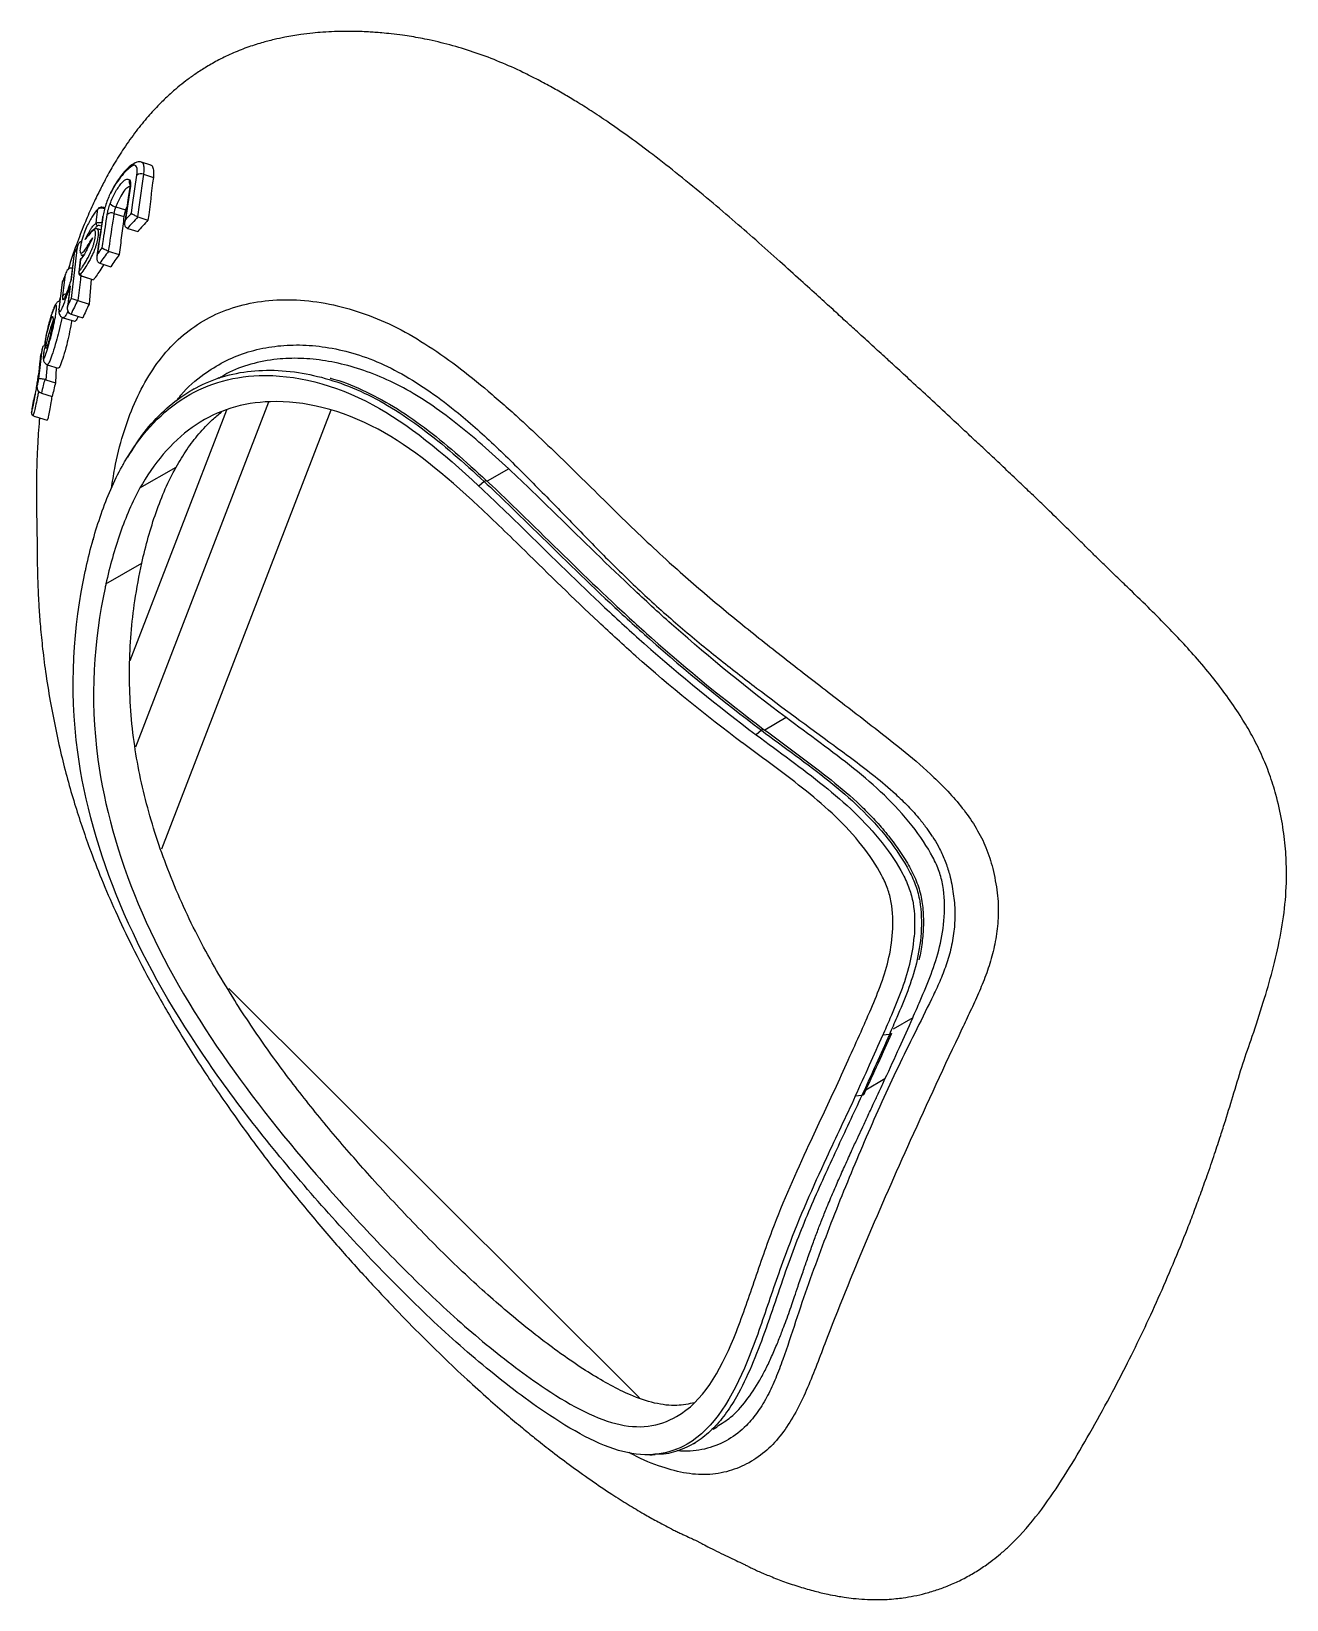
# Paper-space layout '_Isométrica' of a CAD drawing. Header units: millimetres. Extents: x -38 to 51, y -53 to 58.
import ezdxf

# ---------------------------------------------------------------- set-up
doc = ezdxf.new("R2010")
doc.units = ezdxf.units.MM

psp = doc.layouts.new('_Isométrica')

# ---------------------------------------------------------------- linework, layer by layer
at = {"color": 7, "linetype": 'Continuous', "lineweight": 25}
for p, q in [((-29.19, 48.44), (-29.85, 48.65)), ((-29.7, 47.78), (-29, 47.56)), ((-31.8, 45), (-31.09, 44.78)), ((-31.67, 45.47), (-30.97, 45.25)), ((-30.86, 45.52), (-30.97, 45.25)), ((-30.1, 44.75), (-29.38, 44.53)), ((-32.74, 43.83), (-32.99, 43.91)), ((-30.84, 43.94), (-30.81, 43.93)), ((-30.81, 43.93), (-30.11, 43.71)), ((-33.84, 43.15), (-33.7, 43.34)), ((-32.2, 42.32), (-31.42, 42.08)), ((-34.63, 42.16), (-34.85, 40.28)), ((-34.19, 41.7), (-34.3, 40.82)), ((-34.05, 42), (-33.98, 41.98)), ((-32.81, 41.47), (-32.02, 41.22)), ((-35.47, 40.12), (-35.71, 38.16)), ((-34.05, 40.54), (-33.26, 40.29)), ((-34.05, 40.54), (-34.05, 40.54)), ((-34.04, 40.54), (-33.24, 40.29)), ((-33.41, 40.33), (-33.56, 38.55)), ((-35.59, 39.09), (-35.68, 38.77)), ((-34.92, 39.73), (-35.09, 38.35)), ((-34.36, 38.81), (-33.56, 38.55)), ((-35.4, 37.59), (-34.61, 37.34)), ((-34.84, 37.85), (-34.01, 37.59)), ((-36.66, 36.12), (-36.7, 35.82)), ((-36.66, 36.14), (-36.69, 35.85)), ((-36.69, 35.82), (-36.69, 35.85)), ((-36.54, 34.26), (-35.75, 34.01)), ((-35.9, 34.06), (-35.95, 32.97)), ((-37.18, 33.33), (-37.24, 32.78)), ((-36.64, 33.19), (-35.95, 32.97)), ((-26.11, 32.54), (-26.25, 32.46)), ((-24.36, 33.32), (-24.42, 33.28)), ((-36.95, 32.24), (-36.18, 32)), ((-20.83, 31.6), (-30.27, 7.1)), ((-37.4, 30.59), (-36.54, 30.31)), ((-37.39, 30.59), (-36.53, 30.32)), ((-36.53, 30.32), (-36.54, 30.32)), ((-23.81, 31.03), (-30.66, 13.24)), ((-16.4, 31.03), (-28.41, -0.15)), ((-30.62, 28.04), (-30.83, 27.7)), ((-31.22, 27.04), (-31.22, 27.04)), ((-29.95, 25.51), (-27.38, 26.99)), ((-5.5, 25.96), (-5.89, 25.64)), ((-5.89, 25.64), (-5.89, 25.64)), ((-5.36, 26.04), (-5.5, 25.96)), ((-33.28, 21.84), (-33.27, 21.83)), ((-32.37, 18.69), (-29.82, 20.16)), ((-33.77, 19.86), (-33.77, 19.85)), ((14.17, 8.31), (13.8, 7.98)), ((13.8, 7.98), (13.8, 7.98)), ((14.31, 8.39), (14.17, 8.31)), ((26.33, 0.75), (25.94, 1.32)), ((-23.64, -10.03), (5.51, -39.1)), ((23.26, -13.3), (22.8, -13.35)), ((23.4, -13.22), (23.26, -13.3)), ((21.3, -17.64), (20.84, -17.69)), ((21.44, -17.56), (21.3, -17.64)), ((21.44, -17.56), (21.41, -17.61)), ((10.74, -41.32), (11.04, -41.15)), ((9.36, -42.36), (9.5, -42.28))]:
    psp.add_line(p, q, dxfattribs=at)
at = {"color": 8, "linetype": 'Continuous', "lineweight": 25}
for p, q in [((-32.46, 45.34), (-32.46, 45.34)), ((-34.18, 41.74), (-34.19, 41.7)), ((-33.95, 42.03), (-34.04, 42.03)), ((-34.3, 40.82), (-34.29, 40.86)), ((-36.53, 34.27), (-36.64, 33.19)), ((-3.77, 26.86), (-5.3, 25.98)), ((15.93, 9.2), (14.41, 8.32)), ((24.92, -12.12), (23.53, -12.92)), ((22.95, -16.46), (21.58, -17.25))]:
    psp.add_line(p, q, dxfattribs=at)
at = {"color": 7, "linetype": 'Continuous', "lineweight": 25, "flags": 128}
for points in [[(-30.67, 46.86), (-30.78, 46.1), (-31.03, 44.37)], [(-30.63, 46.93), (-30.72, 46.32), (-30.97, 44.55)], [(-30.55, 45.01), (-30.47, 45.62), (-30.17, 47.72)], [(-29.7, 47.78), (-30.01, 45.61), (-30.13, 44.76)], [(-32.03, 46.45), (-32.03, 46.5), (-32.02, 46.51)], [(-33.07, 44.3), (-33.01, 44.77), (-32.93, 45.3)], [(-32.58, 44.79), (-32.6, 44.75), (-32.6, 44.73)], [(-34.62, 42.15), (-34.69, 41.58), (-34.84, 40.3)], [(-34.18, 41.74), (-34.23, 41.29), (-34.29, 40.86)], [(-35.47, 40.11), (-35.54, 39.54), (-35.7, 38.2)], [(-35.43, 39.14), (-35.36, 39.71), (-35.24, 40.69)], [(-34.9, 39.85), (-34.97, 39.28), (-35.07, 38.46)], [(-37.02, 34.86), (-37.04, 34.69), (-37.14, 33.71)], [(-37.02, 34.85), (-37.08, 34.31), (-37.14, 33.74)], [(-37.12, 33.3), (-37.06, 33.84), (-36.9, 35.32)], [(-37.16, 33.53), (-37.21, 33.09), (-37.23, 32.83)], [(-37.39, 30.59), (-37.4, 30.59), (-37.4, 30.59)]]:
    psp.add_lwpolyline(points, dxfattribs=at)
at = {"color": 8, "linetype": 'Continuous', "lineweight": 25, "flags": 128}
for points in [[(-30.67, 46.86), (-30.66, 46.89), (-30.63, 46.93)], [(-32.46, 45.34), (-32.45, 45.36), (-32.45, 45.38), (-32.45, 45.39), (-32.46, 45.4), (-32.46, 45.4), (-32.46, 45.41)]]:
    psp.add_lwpolyline(points, dxfattribs=at)
at = {"color": 8, "linetype": 'Continuous', "lineweight": 25}
for centre, radius, start, end in [((-30.13, 48.31), 0.326, 117.3867, 165.7049), ((-30.35, 47.23), 0.364, 157.1886, 209.594), ((-34.05, 40.56), 0.0203, 270.3353, 326.6826), ((-35.16, 38.99), 0.301, 95.5259, 150.425), ((-36.58, 35.94), 0.138, 217.0946, 259.655)]:
    psp.add_arc(centre, radius, start, end, dxfattribs=at)
at = {"color": 7, "linetype": 'Continuous', "lineweight": 25}
for centre, radius, start, end in [((-29.88, 47.33), 0.483, 68.3157, 126.6441), ((-31.37, 46.54), 1.11, 231.0343, 254.6916), ((-32.81, 45.28), 0.125, 135.5754, 168.1765), ((-31.98, 44.58), 0.461, 67.1345, 130.37), ((-32.91, 44.27), 0.157, 167.5812, 252.6413), ((-34.05, 41.71), 0.135, 134.056, 167.6927), ((-34.13, 40.84), 0.157, 172.0538, 255.219), ((-37.51, 30.83), 0.149, 173.4885, 257.4059)]:
    psp.add_arc(centre, radius, start, end, dxfattribs=at)
for points, knots in [([(-36.33, 10.36), (-36.08, 9.1), (-35.61, 6.67), (-34.65, 3.18), (-33.66, 0.24), (-32.68, -2.3), (-31.67, -4.63), (-30.48, -7.14), (-29.07, -9.84), (-27.41, -12.73), (-25.51, -15.78), (-23.34, -18.96), (-21.09, -22.03), (-18.8, -24.93), (-16.59, -27.57), (-14.4, -30.04), (-12.34, -32.25), (-10.38, -34.28), (-8.53, -36.11), (-6.8, -37.74), (-5.29, -39.11), (-3.98, -40.25), (-2.88, -41.17), (-1.86, -42.01), (-0.75, -42.88), (0.58, -43.88), (2.03, -44.92), (3.43, -45.87), (4.69, -46.67), (5.74, -47.3), (6.76, -47.87), (7.52, -48.28), (8.09, -48.56), (8.39, -48.71), (8.66, -48.83), (9, -48.99), (9.29, -49.12), (9.56, -49.24), (9.69, -49.31), (9.7, -49.32), (10.02, -49.49), (10.52, -49.75), (11.16, -50.07), (11.79, -50.37), (12.37, -50.65), (12.8, -50.85), (13.17, -51.03), (13.42, -51.16), (13.71, -51.3), (14.03, -51.45), (14.39, -51.6), (14.99, -51.85), (15.84, -52.18), (16.91, -52.53), (17.93, -52.83), (18.8, -53.03), (19.51, -53.17), (20.12, -53.27), (20.76, -53.35), (21.53, -53.42), (22.32, -53.44), (23.06, -53.42), (23.69, -53.37), (24.32, -53.29), (25.04, -53.17), (25.87, -52.98), (26.72, -52.72), (27.6, -52.39), (28.48, -51.98), (29.34, -51.5), (30.1, -51), (30.74, -50.52), (31.31, -50.05), (31.89, -49.52), (32.94, -48.46), (34.31, -46.76), (35.88, -44.39), (37.34, -41.91), (38.77, -39.33), (40.09, -36.81), (41.29, -34.36), (42.37, -32.02), (43.42, -29.6), (44.26, -27.53), (44.9, -25.87), (45.36, -24.61), (45.85, -23.26), (46.33, -21.86), (46.76, -20.56), (47.22, -19.11), (47.76, -17.36), (48.33, -15.41), (49.06, -13.36), (49.8, -11.09), (50.48, -8.78), (51.02, -6.47), (51.39, -4.09), (51.49, -1.91), (51.39, 0.09), (51.15, 1.88), (50.77, 3.58), (50.28, 5.16), (49.7, 6.58), (49.03, 7.92), (48.24, 9.26), (47.34, 10.59), (46.29, 11.98), (45.18, 13.32), (44.03, 14.58), (42.86, 15.81), (41.57, 17.1), (40.34, 18.29), (39.3, 19.29), (38.54, 20.03), (37.88, 20.67), (37.3, 21.25), (36.54, 22), (35.53, 22.98), (34.42, 24.07), (33.4, 25.05), (32.45, 25.96), (31.48, 26.87), (30.54, 27.76), (29.64, 28.61), (28.67, 29.51), (27.49, 30.61), (26.18, 31.83), (24.9, 33.01), (23.87, 33.96), (23.11, 34.65), (22.55, 35.16), (22.04, 35.62), (21.53, 36.1), (20.89, 36.68), (20.13, 37.37), (19.22, 38.21), (18.16, 39.17), (16.9, 40.31), (15.42, 41.65), (13.79, 43.1), (12.06, 44.61), (10.24, 46.16), (8.36, 47.7), (6.54, 49.13), (4.9, 50.35), (3.49, 51.35), (2.27, 52.17), (1.21, 52.84), (0.24, 53.42), (-0.7, 53.96), (-1.71, 54.5), (-2.94, 55.12), (-4.41, 55.78), (-6.07, 56.41), (-7.75, 56.93), (-9.28, 57.3), (-10.46, 57.53), (-11.36, 57.67), (-12.07, 57.75), (-12.72, 57.82), (-13.26, 57.86), (-13.78, 57.89), (-14.39, 57.92), (-15.19, 57.93), (-16.07, 57.92), (-16.93, 57.87), (-17.73, 57.81), (-18.63, 57.7), (-19.55, 57.54), (-20.48, 57.34), (-21.38, 57.11), (-22.39, 56.78), (-23.45, 56.35), (-24.43, 55.87), (-25.3, 55.37), (-26.04, 54.89), (-26.67, 54.43), (-27.28, 53.95), (-27.91, 53.4), (-28.62, 52.71), (-29.41, 51.86), (-30.25, 50.82), (-31.06, 49.69), (-31.77, 48.56), (-32.34, 47.55), (-32.84, 46.59), (-33.33, 45.56), (-33.86, 44.35), (-34.42, 42.91), (-34.82, 41.79), (-35.01, 41.12), (-35.04, 41.03)], [0, 0, 0, 0, 0.01174, 0.02252, 0.032394, 0.03928, 0.04659, 0.054652, 0.063478, 0.07308, 0.083467, 0.09464, 0.106585, 0.116679, 0.127151, 0.137075, 0.146167, 0.154426, 0.162701, 0.169991, 0.176339, 0.181775, 0.186314, 0.189853, 0.194293, 0.199654, 0.205661, 0.211413, 0.215742, 0.219779, 0.222906, 0.226473, 0.227487, 0.228425, 0.229356, 0.230352, 0.232716, 0.235008, 0.237013, 0.238802, 0.240635, 0.242745, 0.245153, 0.247518, 0.249893, 0.252139, 0.25304, 0.253829, 0.254568, 0.255816, 0.257224, 0.258816, 0.262409, 0.266353, 0.2704, 0.274003, 0.276545, 0.278408, 0.280971, 0.284246, 0.287838, 0.291011, 0.293741, 0.29602, 0.29934, 0.303217, 0.307632, 0.311891, 0.316551, 0.321438, 0.326197, 0.329863, 0.333161, 0.336987, 0.341345, 0.354915, 0.368155, 0.381188, 0.394662, 0.408619, 0.419882, 0.431354, 0.443006, 0.454765, 0.460544, 0.465993, 0.472137, 0.479045, 0.4849, 0.489481, 0.498305, 0.508068, 0.517295, 0.527868, 0.537423, 0.547067, 0.555926, 0.564658, 0.570442, 0.576253, 0.582181, 0.586699, 0.591173, 0.595647, 0.599776, 0.604606, 0.609594, 0.615093, 0.620113, 0.625034, 0.630645, 0.637028, 0.64082, 0.644138, 0.646999, 0.649493, 0.652211, 0.657267, 0.662658, 0.666805, 0.670481, 0.67493, 0.679257, 0.682605, 0.686639, 0.691693, 0.697749, 0.70349, 0.708115, 0.710966, 0.713168, 0.715282, 0.717492, 0.719798, 0.723406, 0.727223, 0.731593, 0.736957, 0.743304, 0.750618, 0.757634, 0.765315, 0.773591, 0.781353, 0.788137, 0.793977, 0.798904, 0.803295, 0.80697, 0.81081, 0.814862, 0.819299, 0.826008, 0.832972, 0.839857, 0.846921, 0.852279, 0.855012, 0.858391, 0.861305, 0.863441, 0.865394, 0.868032, 0.871364, 0.875944, 0.879673, 0.882896, 0.886766, 0.892141, 0.895854, 0.900211, 0.905545, 0.91125, 0.91681, 0.921703, 0.925985, 0.92983, 0.933298, 0.93722, 0.941935, 0.947452, 0.953671, 0.960434, 0.966315, 0.971303, 0.975529, 0.980224, 0.985681, 0.991911, 0.998924, 1, 1, 1, 1]), ([(-30.44, 48.4), (-30.69, 48.27), (-30.95, 48.04), (-31.5, 47.37), (-31.77, 46.96), (-32.03, 46.45)], [0, 0, 0, 0, 0.5, 0.5, 1, 1, 1, 1]), ([(-30.28, 48.59), (-30.33, 48.57), (-30.51, 48.48), (-30.8, 48.24), (-31.15, 47.87), (-31.5, 47.39), (-31.79, 46.94), (-31.96, 46.61), (-32.02, 46.51)], [0, 0, 0, 0, 0.090257, 0.283854, 0.490419, 0.693052, 0.896369, 1, 1, 1, 1]), ([(-30.17, 47.72), (-30.13, 47.98), (-30.14, 48.18), (-30.21, 48.36), (-30.25, 48.4), (-30.34, 48.43), (-30.39, 48.42), (-30.44, 48.4)], [0, 0, 0, 0, 0.5, 0.5, 0.75, 0.75, 1, 1, 1, 1]), ([(-29.85, 48.64), (-29.89, 48.65), (-30, 48.69), (-30.15, 48.66), (-30.24, 48.62), (-30.27, 48.6)], [0, 0, 0, 0, 0.266087, 0.742517, 1, 1, 1, 1]), ([(-29.19, 48.43), (-29.18, 48.43), (-29.1, 48.44), (-29.02, 48.26), (-28.97, 47.95), (-28.99, 47.67), (-29, 47.56)], [0, 0, 0, 0, 0.049817, 0.408328, 0.766329, 1, 1, 1, 1]), ([(-32.07, 45.68), (-31.96, 45.98), (-31.83, 46.25), (-31.64, 46.61), (-31.57, 46.73), (-31.44, 46.93), (-31.38, 47.02), (-31.25, 47.17), (-31.19, 47.24), (-31.07, 47.34), (-31.01, 47.38), (-30.9, 47.43), (-30.85, 47.44), (-30.76, 47.43), (-30.72, 47.41), (-30.68, 47.38)], [0, 0, 0, 0, 0.25, 0.25, 0.375, 0.375, 0.5, 0.5, 0.625, 0.625, 0.75, 0.75, 0.875, 0.875, 1, 1, 1, 1]), ([(-30.68, 47.38), (-30.65, 47.35), (-30.63, 47.29), (-30.61, 47.14), (-30.61, 47.04), (-30.63, 46.93)], [0, 0, 0, 0, 0.5, 0.5, 1, 1, 1, 1]), ([(-30.66, 47.06), (-30.66, 47.06), (-30.66, 47.06), (-30.65, 47), (-30.66, 46.92), (-30.67, 46.87), (-30.67, 46.86)], [0, 0, 0, 0, 0.201881, 0.521642, 0.92717, 1, 1, 1, 1]), ([(-32.03, 46.45), (-32.16, 46.22), (-32.28, 45.93), (-32.42, 45.49), (-32.46, 45.34), (-32.53, 45.05), (-32.56, 44.91), (-32.58, 44.79)], [0, 0, 0, 0, 0.5, 0.5, 0.75, 0.75, 1, 1, 1, 1]), ([(-32.28, 44.93), (-32.26, 45.04), (-32.23, 45.17), (-32.16, 45.42), (-32.12, 45.55), (-32.07, 45.68)], [0, 0, 0, 0, 0.5, 0.5, 1, 1, 1, 1]), ([(-32.93, 45.3), (-33.06, 45.18), (-33.19, 45.01), (-33.38, 44.71), (-33.45, 44.6), (-33.58, 44.36), (-33.65, 44.24), (-33.78, 43.95), (-33.85, 43.79), (-33.94, 43.52), (-33.98, 43.42), (-34.04, 43.23), (-34.06, 43.13), (-34.12, 42.93), (-34.14, 42.83), (-34.18, 42.64), (-34.19, 42.55), (-34.21, 42.39), (-34.21, 42.33), (-34.2, 42.24), (-34.19, 42.22), (-34.18, 42.2)], [0, 0, 0, 0, 0.25, 0.25, 0.375, 0.375, 0.5, 0.5, 0.625, 0.625, 0.6875, 0.6875, 0.75, 0.75, 0.8125, 0.8125, 0.875, 0.875, 0.9375, 0.9375, 1, 1, 1, 1]), ([(-32.6, 44.73), (-32.64, 44.47), (-32.78, 43.54), (-32.92, 42.61), (-33.02, 41.93)], [0, 0, 0, 0, 0.271459, 1, 1, 1, 1]), ([(-32.58, 44.79), (-32.68, 44.06), (-32.79, 43.34), (-32.9, 42.62), (-32.93, 42.44), (-32.95, 42.25), (-32.98, 42.07)], [0, 0, 0, 0, 0.002671984, 0.002671984, 0.002671984, 0.003339843, 0.003339843, 0.003339843, 0.003339843]), ([(-32.46, 45.34), (-32.55, 45.37), (-32.66, 45.39), (-32.83, 45.37), (-32.9, 45.35), (-32.93, 45.3)], [0, 0, 0, 0, 0.5, 0.5, 1, 1, 1, 1]), ([(-32.56, 45.43), (-32.57, 45.43), (-32.62, 45.44), (-32.72, 45.44), (-32.82, 45.43), (-32.88, 45.38), (-32.9, 45.37)], [0, 0, 0, 0, 0.069254, 0.386058, 0.784255, 1, 1, 1, 1]), ([(-32.63, 42.55), (-32.6, 42.75), (-32.57, 42.96), (-32.54, 43.16), (-32.45, 43.75), (-32.36, 44.34), (-32.28, 44.93)], [0, 0, 0, 0, 0.00075, 0.00075, 0.00075, 0.002928262, 0.002928262, 0.002928262, 0.002928262]), ([(-32.46, 45.41), (-32.46, 45.41), (-32.49, 45.42), (-32.53, 45.42), (-32.56, 45.43)], [0, 0, 0, 0, 0.011451, 1, 1, 1, 1]), ([(-31.8, 45), (-31.91, 44.28), (-32.01, 43.56), (-32.12, 42.83), (-32.15, 42.66), (-32.17, 42.49), (-32.2, 42.32)], [0, 0, 0, 0, 0.002672109, 0.002672109, 0.002672109, 0.0033034, 0.0033034, 0.0033034, 0.0033034]), ([(-31.09, 44.78), (-31.14, 44.33), (-31.2, 43.88), (-31.31, 42.98), (-31.37, 42.53), (-31.42, 42.08)], [0, 0, 0, 0, 0.5, 0.5, 1, 1, 1, 1]), ([(-30.84, 43.94), (-30.9, 43.96), (-30.94, 44), (-31, 44.1), (-31.02, 44.15), (-31.04, 44.32), (-31.02, 44.44), (-30.97, 44.55)], [0, 0, 0, 0, 0.25, 0.25, 0.5, 0.5, 1, 1, 1, 1]), ([(-30.97, 44.55), (-30.91, 44.62), (-30.85, 44.69), (-30.78, 44.76), (-30.71, 44.85), (-30.63, 44.93), (-30.55, 45.01)], [0, 0, 0, 0, 0.0004459593, 0.0004459593, 0.0004459593, 0.0009607484, 0.0009607484, 0.0009607484, 0.0009607484]), ([(-30.1, 44.75), (-30.23, 44.61), (-30.36, 44.47), (-30.49, 44.33), (-30.61, 44.2), (-30.73, 44.07), (-30.84, 43.94)], [0, 0, 0, 0, 0.00088878, 0.00088878, 0.00088878, 0.001707212, 0.001707212, 0.001707212, 0.001707212]), ([(-30.13, 44.76), (-30.18, 44.79), (-30.24, 44.81), (-30.33, 44.86), (-30.37, 44.88), (-30.48, 44.94), (-30.53, 44.98), (-30.55, 45.01)], [0, 0, 0, 0, 0.25, 0.25, 0.5, 0.5, 1, 1, 1, 1]), ([(-34.29, 40.86), (-34.25, 40.91), (-34.2, 40.97), (-34.12, 41.09), (-34.07, 41.15), (-33.94, 41.35), (-33.85, 41.49), (-33.7, 41.76), (-33.64, 41.85), (-33.54, 42.06), (-33.48, 42.18), (-33.4, 42.37), (-33.37, 42.43), (-33.32, 42.57), (-33.29, 42.64), (-33.24, 42.79), (-33.22, 42.86), (-33.18, 43.01), (-33.17, 43.07), (-33.13, 43.27), (-33.11, 43.4), (-33.1, 43.56), (-33.1, 43.61), (-33.11, 43.69), (-33.11, 43.72), (-33.14, 43.8), (-33.17, 43.81), (-33.24, 43.81), (-33.28, 43.78), (-33.41, 43.68), (-33.5, 43.57), (-33.67, 43.36), (-33.76, 43.26), (-33.84, 43.15)], [0, 0, 0, 0, 0.0625, 0.0625, 0.125, 0.125, 0.25, 0.25, 0.3125, 0.3125, 0.375, 0.375, 0.40625, 0.40625, 0.4375, 0.4375, 0.46875, 0.46875, 0.5, 0.5, 0.5625, 0.5625, 0.59375, 0.59375, 0.625, 0.625, 0.6875, 0.6875, 0.75, 0.75, 0.875, 0.875, 1, 1, 1, 1]), ([(-33.84, 43.15), (-33.78, 43.28), (-33.71, 43.41), (-33.61, 43.6), (-33.57, 43.66), (-33.51, 43.79), (-33.47, 43.84), (-33.37, 44), (-33.31, 44.08), (-33.19, 44.21), (-33.13, 44.25), (-33.07, 44.3)], [0, 0, 0, 0, 0.25, 0.25, 0.375, 0.375, 0.5, 0.5, 0.75, 0.75, 1, 1, 1, 1]), ([(-33.2, 43.88), (-33.23, 43.86), (-33.33, 43.8), (-33.49, 43.62), (-33.63, 43.44), (-33.71, 43.35), (-33.71, 43.34)], [0, 0, 0, 0, 0.1668546, 0.5224316, 0.9918101, 1, 1, 1, 1]), ([(-32.99, 43.9), (-33.02, 43.91), (-33.1, 43.93), (-33.16, 43.9), (-33.19, 43.88), (-33.2, 43.88)], [0, 0, 0, 0, 0.36429, 0.923951, 1, 1, 1, 1]), ([(-32.68, 44.1), (-32.74, 44.12), (-32.8, 44.13), (-32.91, 44.14), (-32.94, 44.13), (-32.96, 44.12)], [0, 0, 0, 0, 0.5, 0.5, 1, 1, 1, 1]), ([(-34.82, 38.97), (-34.69, 40.05), (-34.56, 41.14), (-34.43, 42.22), (-34.42, 42.37), (-34.4, 42.52), (-34.38, 42.66)], [0, 0, 0, 0, 0.004265101, 0.004265101, 0.004265101, 0.004849306, 0.004849306, 0.004849306, 0.004849306]), ([(-34.38, 42.66), (-34.42, 42.58), (-34.46, 42.5), (-34.49, 42.43), (-34.54, 42.33), (-34.58, 42.24), (-34.62, 42.15)], [0, 0, 0, 0, 0.0003995513, 0.0003995513, 0.0003995513, 0.0008630711, 0.0008630711, 0.0008630711, 0.0008630711]), ([(-34.38, 42.66), (-34.38, 42.67), (-34.36, 42.73), (-34.31, 42.84), (-34.22, 42.97), (-34.12, 43.03), (-34.08, 43.06)], [0, 0, 0, 0, 0.0663602, 0.3399858, 0.7275059, 1, 1, 1, 1]), ([(-33.31, 43.28), (-33.39, 43.11), (-33.47, 42.95), (-33.59, 42.7), (-33.63, 42.62), (-33.71, 42.46), (-33.75, 42.37), (-33.94, 42.01), (-34.07, 41.85), (-34.18, 41.74)], [0, 0, 0, 0, 0.25, 0.25, 0.375, 0.375, 0.5, 0.5, 1, 1, 1, 1]), ([(-32.98, 42.07), (-32.92, 42.15), (-32.87, 42.23), (-32.81, 42.31), (-32.75, 42.39), (-32.69, 42.47), (-32.63, 42.55)], [0, 0, 0, 0, 0.0004729517, 0.0004729517, 0.0004729517, 0.0009567223, 0.0009567223, 0.0009567223, 0.0009567223]), ([(-32.2, 42.32), (-32.25, 42.34), (-32.31, 42.36), (-32.41, 42.41), (-32.45, 42.43), (-32.56, 42.49), (-32.61, 42.53), (-32.63, 42.55)], [0, 0, 0, 0, 0.25, 0.25, 0.5, 0.5, 1, 1, 1, 1]), ([(-34.62, 42.15), (-34.62, 42.15), (-34.63, 42.15), (-34.63, 42.16), (-34.62, 42.16), (-34.62, 42.16)], [0, 0, 0, 0, 0.234065, 0.633698, 1, 1, 1, 1]), ([(-34.14, 41.81), (-34.15, 41.79), (-34.18, 41.76), (-34.19, 41.72), (-34.19, 41.7)], [0, 0, 0, 0, 0.545033, 1, 1, 1, 1]), ([(-34.16, 42.09), (-34.13, 42.05), (-34.09, 42.01), (-34.05, 42.01), (-34.04, 42.01)], [0, 0, 0, 0, 0.843511, 1, 1, 1, 1]), ([(-32.54, 41.38), (-32.55, 41.36), (-32.67, 41.12), (-32.87, 40.82), (-33.08, 40.51), (-33.21, 40.35), (-33.24, 40.29)], [0, 0, 0, 0, 0.042756, 0.424022, 0.815858, 1, 1, 1, 1]), ([(-32.98, 42.07), (-32.99, 42.05), (-33, 42.01), (-33.01, 41.95), (-33.03, 41.86), (-33.02, 41.75), (-32.99, 41.64), (-32.95, 41.57), (-32.89, 41.5), (-32.84, 41.48), (-32.81, 41.47)], [0, 0, 0, 0, 0.102703, 0.186212, 0.250529, 0.499413, 0.632452, 0.749888, 0.879112, 1, 1, 1, 1]), ([(-32.19, 42.32), (-32.29, 42.18), (-32.4, 42.03), (-32.5, 41.89), (-32.61, 41.75), (-32.71, 41.61), (-32.81, 41.47)], [0, 0, 0, 0, 0.000856119, 0.000856119, 0.000856119, 0.001701371, 0.001701371, 0.001701371, 0.001701371]), ([(-35.24, 40.69), (-35.27, 40.61), (-35.31, 40.52), (-35.34, 40.43), (-35.39, 40.33), (-35.43, 40.22), (-35.47, 40.11)], [0, 0, 0, 0, 0.0004288727, 0.0004288727, 0.0004288727, 0.0009533956, 0.0009533956, 0.0009533956, 0.0009533956]), ([(-35.47, 40.12), (-35.47, 40.12), (-35.47, 40.12), (-35.47, 40.11), (-35.47, 40.11)], [0, 0, 0, 0, 0.597521, 1, 1, 1, 1]), ([(-34.84, 40.3), (-34.88, 40.19), (-34.91, 40.07), (-34.98, 39.86), (-35.01, 39.76), (-35.08, 39.56), (-35.11, 39.46), (-35.18, 39.29), (-35.21, 39.2), (-35.27, 39.06), (-35.3, 39), (-35.36, 38.91), (-35.38, 38.88), (-35.42, 38.87), (-35.43, 38.88), (-35.44, 38.97), (-35.44, 39.04), (-35.43, 39.14)], [0, 0, 0, 0, 0.125, 0.125, 0.25, 0.25, 0.375, 0.375, 0.5, 0.5, 0.625, 0.625, 0.75, 0.75, 0.875, 0.875, 1, 1, 1, 1]), ([(-34.86, 40.25), (-34.88, 40.18), (-34.94, 39.98), (-35.05, 39.66), (-35.16, 39.35), (-35.24, 39.15), (-35.29, 39.06), (-35.3, 39.05), (-35.3, 39.05)], [0, 0, 0, 0, 0.1255613, 0.37316, 0.632758, 0.8130612, 0.9326222, 1, 1, 1, 1]), ([(-34.75, 41.12), (-34.81, 41.13), (-34.87, 41.13), (-34.98, 41.08), (-35.03, 41.05), (-35.16, 40.92), (-35.21, 40.81), (-35.24, 40.69)], [0, 0, 0, 0, 0.25, 0.25, 0.5, 0.5, 1, 1, 1, 1]), ([(-34.84, 40.3), (-34.85, 40.3), (-34.85, 40.29), (-34.85, 40.29), (-34.85, 40.28)], [0, 0, 0, 0, 0.441175, 1, 1, 1, 1]), ([(-34.3, 40.81), (-34.3, 40.79), (-34.3, 40.74), (-34.27, 40.67), (-34.21, 40.61), (-34.14, 40.57), (-34.08, 40.55), (-34.05, 40.54)], [0, 0, 0, 0, 0.176818, 0.353168, 0.552679, 0.819995, 1, 1, 1, 1]), ([(-34.17, 40.69), (-34.19, 40.66), (-34.18, 40.64), (-34.13, 40.59), (-34.09, 40.56), (-34.04, 40.54)], [0, 0, 0, 0, 0.5, 0.5, 1, 1, 1, 1]), ([(-33.24, 40.29), (-33.25, 40.29), (-33.26, 40.28), (-33.26, 40.29), (-33.26, 40.29)], [0, 0, 0, 0, 0.778351, 1, 1, 1, 1]), ([(-35.7, 38.2), (-35.7, 38.13), (-35.69, 38.08), (-35.66, 38.03), (-35.64, 38.02), (-35.59, 38.06), (-35.56, 38.11), (-35.49, 38.24), (-35.45, 38.32), (-35.34, 38.61), (-35.25, 38.84), (-35.12, 39.21), (-35.08, 39.34), (-34.99, 39.59), (-34.94, 39.72), (-34.9, 39.85)], [0, 0, 0, 0, 0.125, 0.125, 0.25, 0.25, 0.375, 0.375, 0.5, 0.5, 0.75, 0.75, 0.875, 0.875, 1, 1, 1, 1]), ([(-34.91, 39.73), (-34.91, 39.76), (-34.91, 39.8), (-34.9, 39.84), (-34.9, 39.85)], [0, 0, 0, 0, 0.72892, 1, 1, 1, 1]), ([(-36.74, 34.74), (-36.72, 34.79), (-36.65, 34.94), (-36.49, 35.43), (-36.31, 36.07), (-36.13, 36.79), (-36.02, 37.3), (-35.94, 37.72), (-35.9, 38), (-35.87, 38.27), (-35.87, 38.35), (-35.87, 38.38)], [0, 0, 0, 0, 0.1038751, 0.2978923, 0.4830623, 0.6158151, 0.7593296, 0.7884624, 0.8746986, 0.944638, 1, 1, 1, 1]), ([(-35.63, 38.77), (-35.65, 38.77), (-35.7, 38.77), (-35.79, 38.72), (-35.87, 38.65), (-35.94, 38.55), (-36.02, 38.4), (-36.13, 38.13), (-36.26, 37.74), (-36.38, 37.33), (-36.49, 36.93), (-36.58, 36.52), (-36.64, 36.23), (-36.67, 36.08), (-36.67, 36.07)], [0, 0, 0, 0, 0.010265, 0.045937, 0.081997, 0.130918, 0.207224, 0.359851, 0.527371, 0.668519, 0.786842, 0.891287, 0.989708, 1, 1, 1, 1]), ([(-35.71, 38.16), (-35.71, 38.16), (-35.71, 38.18), (-35.7, 38.19), (-35.7, 38.2)], [0, 0, 0, 0, 0.081635, 1, 1, 1, 1]), ([(-35.7, 38.12), (-35.7, 38.09), (-35.71, 38.02), (-35.69, 37.91), (-35.64, 37.77), (-35.54, 37.65), (-35.45, 37.61), (-35.41, 37.6)], [0, 0, 0, 0, 0.171214, 0.426345, 0.645364, 0.840632, 1, 1, 1, 1]), ([(-34.88, 37.86), (-34.93, 37.89), (-34.97, 37.92), (-35.04, 38.01), (-35.06, 38.07), (-35.1, 38.23), (-35.1, 38.35), (-35.07, 38.46)], [0, 0, 0, 0, 0.25, 0.25, 0.5, 0.5, 1, 1, 1, 1]), ([(-35.07, 38.46), (-35.02, 38.55), (-34.98, 38.64), (-34.94, 38.73), (-34.9, 38.81), (-34.86, 38.89), (-34.82, 38.97)], [0, 0, 0, 0, 0.0004639313, 0.0004639313, 0.0004639313, 0.0008633374, 0.0008633374, 0.0008633374, 0.0008633374]), ([(-34.39, 38.81), (-34.46, 38.66), (-34.54, 38.51), (-34.61, 38.35), (-34.69, 38.19), (-34.77, 38.02), (-34.84, 37.85)], [0.000000852, 0.000000852, 0.000000852, 0.000000852, 0.000773262, 0.000773262, 0.000773262, 0.00161133, 0.00161133, 0.00161133, 0.00161133]), ([(-34.39, 38.81), (-34.45, 38.83), (-34.5, 38.85), (-34.61, 38.88), (-34.65, 38.9), (-34.76, 38.94), (-34.81, 38.96), (-34.82, 38.97)], [0, 0, 0, 0, 0.25, 0.25, 0.5, 0.5, 1, 1, 1, 1]), ([(-31.97, 25.47), (-31.9, 25.94), (-31.7, 27.29), (-31.17, 29.33), (-30.38, 31.55), (-29.36, 33.5), (-28.14, 35.19), (-26.69, 36.59), (-25.03, 37.68), (-23.15, 38.43), (-21.08, 38.85), (-18.85, 38.92), (-16.57, 38.63), (-14.27, 38.01), (-11.99, 37.08), (-9.71, 35.79), (-7.45, 34.21), (-5.2, 32.39), (-2.52, 30.02), (0.57, 27.05), (4.07, 23.57), (7.44, 20.35), (10.7, 17.52), (13.81, 14.99), (16.95, 12.53), (19.76, 10.36), (22.25, 8.44), (24.37, 6.79), (26.15, 5.26), (27.54, 3.86), (28.57, 2.66), (29.45, 1.36), (30.18, -0.05), (30.46, -1.02), (30.61, -1.51)], [0, 0, 0, 0, 0.017877, 0.05038, 0.082457, 0.114225, 0.145845, 0.177516, 0.209478, 0.241993, 0.275038, 0.30832, 0.341546, 0.372293, 0.402646, 0.432636, 0.46263, 0.492914, 0.523594, 0.572525, 0.621953, 0.671303, 0.713105, 0.754919, 0.796985, 0.83948, 0.868127, 0.896925, 0.924844, 0.940733, 0.955874, 0.97043, 0.98487, 1, 1, 1, 1]), ([(-36.69, 35.85), (-36.63, 36.16), (-36.57, 36.44), (-36.47, 36.83), (-36.44, 36.95), (-36.37, 37.18), (-36.34, 37.28), (-36.28, 37.47), (-36.25, 37.54), (-36.2, 37.65), (-36.18, 37.68), (-36.14, 37.69), (-36.13, 37.66), (-36.12, 37.57), (-36.12, 37.49), (-36.12, 37.42)], [0, 0, 0, 0, 0.25, 0.25, 0.375, 0.375, 0.5, 0.5, 0.625, 0.625, 0.75, 0.75, 0.875, 0.875, 1, 1, 1, 1]), ([(-36.65, 35.6), (-36.56, 35.9), (-36.47, 36.21), (-36.38, 36.51), (-36.3, 36.8), (-36.2, 37.09), (-36.11, 37.37)], [0, 0, 0, 0, 0.001359736, 0.001359736, 0.001359736, 0.00266502, 0.00266502, 0.00266502, 0.00266502]), ([(-36.12, 37.36), (-36.13, 37.28), (-36.16, 37.08), (-36.23, 36.74), (-36.31, 36.37), (-36.37, 36.13), (-36.39, 36.04), (-36.39, 36.04)], [0, 0, 0, 0, 0.194942, 0.460805, 0.729041, 0.998163, 1, 1, 1, 1]), ([(-36.13, 37.58), (-36.13, 37.58), (-36.13, 37.58), (-36.12, 37.54), (-36.12, 37.45), (-36.12, 37.4), (-36.12, 37.38)], [0, 0, 0, 0, 0.0802956, 0.3733953, 0.8541296, 1, 1, 1, 1]), ([(-34.8, 37.4), (-34.81, 37.34), (-34.86, 37.02), (-34.98, 36.4), (-35.17, 35.58), (-35.39, 34.83), (-35.57, 34.29), (-35.69, 34.02), (-35.73, 34.03), (-35.74, 34.03)], [0, 0, 0, 0, 0.04147, 0.199526, 0.356965, 0.566221, 0.783353, 0.925572, 1, 1, 1, 1]), ([(-34.35, 37.7), (-34.38, 37.63), (-34.47, 37.42), (-34.56, 37.3), (-34.59, 37.35), (-34.6, 37.36)], [0, 0, 0, 0, 0.294249, 0.874059, 1, 1, 1, 1]), ([(-36.9, 35.32), (-36.9, 35.33), (-36.89, 35.38), (-36.85, 35.5), (-36.79, 35.62), (-36.71, 35.68), (-36.69, 35.7)], [0, 0, 0, 0, 0.075436, 0.372856, 0.816811, 1, 1, 1, 1]), ([(-36.69, 35.82), (-36.7, 35.81), (-36.71, 35.74), (-36.7, 35.66), (-36.67, 35.61), (-36.66, 35.6)], [0, 0, 0, 0, 0.176317, 0.852512, 1, 1, 1, 1]), ([(-36.66, 36.14), (-36.66, 36.13), (-36.67, 36.13), (-36.66, 36.12), (-36.66, 36.12)], [0, 0, 0, 0, 0.907342, 1, 1, 1, 1]), ([(-36.39, 36.04), (-36.42, 35.94), (-36.48, 35.75), (-36.53, 35.58), (-36.57, 35.51), (-36.57, 35.51), (-36.57, 35.51)], [0, 0, 0, 0, 0.346433, 0.691773, 0.929196, 1, 1, 1, 1]), ([(-27.37, 31.66), (-27.26, 31.81), (-26.7, 32.57), (-25.57, 33.52), (-24.02, 34.5), (-22.48, 35.14), (-20.83, 35.54), (-19.08, 35.7), (-17.25, 35.61), (-15.34, 35.26), (-13.38, 34.63), (-11.36, 33.65), (-9.33, 32.37), (-7.08, 30.65), (-4.65, 28.46), (-2.04, 25.87), (0.54, 23.21), (3.11, 20.56), (5.73, 18.01), (8.4, 15.62), (11.11, 13.4), (14.74, 10.59), (17.97, 8.22), (20.78, 6.16), (22.25, 5.04), (23.52, 3.96), (24.59, 2.93), (25.34, 2.1), (25.77, 1.53), (25.94, 1.32)], [0, 0, 0, 0, 0.010823, 0.056867, 0.091646, 0.126578, 0.161508, 0.196285, 0.230824, 0.265442, 0.299935, 0.334678, 0.369591, 0.404414, 0.452161, 0.499961, 0.547512, 0.595061, 0.642712, 0.690354, 0.737955, 0.785566, 0.880671, 0.906254, 0.931832, 0.957357, 0.973638, 0.989896, 1, 1, 1, 1]), ([(-36.9, 35.32), (-36.92, 35.26), (-36.93, 35.2), (-36.95, 35.14), (-36.97, 35.04), (-37, 34.95), (-37.02, 34.85)], [0, 0, 0, 0, 0.0002708639, 0.0002708639, 0.0002708639, 0.0006972593, 0.0006972593, 0.0006972593, 0.0006972593]), ([(-37.02, 34.85), (-37.02, 34.86), (-37.02, 34.86), (-37.02, 34.86), (-37.02, 34.86)], [0, 0, 0, 0, 0.685585, 1, 1, 1, 1]), ([(-36.78, 35.2), (-36.78, 35.2), (-36.79, 35.08), (-36.81, 34.86), (-36.82, 34.69), (-36.8, 34.55), (-36.76, 34.43), (-36.67, 34.33), (-36.59, 34.27), (-36.54, 34.26), (-36.53, 34.26)], [0, 0, 0, 0, 0.0096927, 0.2951882, 0.5944069, 0.7041191, 0.7961272, 0.8908375, 0.9918007, 1, 1, 1, 1]), ([(-36.47, 35.61), (-36.5, 35.62), (-36.52, 35.62), (-36.57, 35.62), (-36.58, 35.62), (-36.63, 35.61), (-36.64, 35.61), (-36.65, 35.6)], [0, 0, 0, 0, 0.25, 0.25, 0.5, 0.5, 1, 1, 1, 1]), ([(-3.77, 26.86), (-4.39, 27.44), (-5.63, 28.57), (-7.5, 30.13), (-9.37, 31.51), (-11.25, 32.66), (-13.12, 33.54), (-14.98, 34.17), (-16.79, 34.57), (-18.54, 34.74), (-20.33, 34.69), (-22.09, 34.33), (-23.46, 33.85), (-24.16, 33.4), (-24.34, 33.28)], [0, 0, 0, 0, 0.087513, 0.172987, 0.256971, 0.340453, 0.424858, 0.508993, 0.593922, 0.679081, 0.763852, 0.864147, 0.964384, 1, 1, 1, 1]), ([(-37.66, 30.85), (-37.64, 30.89), (-37.63, 30.95), (-37.59, 31.09), (-37.57, 31.17), (-37.51, 31.45), (-37.46, 31.69), (-37.39, 32.07), (-37.36, 32.21), (-37.32, 32.48), (-37.29, 32.62), (-37.25, 32.9), (-37.23, 33.03), (-37.19, 33.29), (-37.18, 33.41), (-37.16, 33.53)], [0, 0, 0, 0, 0.125, 0.125, 0.25, 0.25, 0.5, 0.5, 0.625, 0.625, 0.75, 0.75, 0.875, 0.875, 1, 1, 1, 1]), ([(-37.14, 33.74), (-37.15, 33.62), (-37.17, 33.48), (-37.21, 33.18), (-37.24, 33.03), (-37.29, 32.72), (-37.32, 32.57), (-37.38, 32.29), (-37.4, 32.17), (-37.43, 32.06)], [0, 0, 0, 0, 0.25, 0.25, 0.5, 0.5, 0.75, 0.75, 1, 1, 1, 1]), ([(-37.16, 33.53), (-37.17, 33.48), (-37.18, 33.42), (-37.18, 33.35), (-37.18, 33.33)], [0, 0, 0, 0, 0.787638, 1, 1, 1, 1]), ([(-31.22, 27.04), (-31.16, 27.15), (-31.1, 27.25), (-29.98, 29.18), (-28.63, 30.7), (-25.42, 32.82), (-23.56, 33.42), (-18.98, 33.57), (-16.16, 32.89), (-10.91, 30.07), (-8.43, 28.01), (-5.89, 25.64)], [0, 0, 0, 0, 0.012839, 0.012839, 0.242297, 0.242297, 0.471754, 0.471754, 0.747104, 0.747104, 1, 1, 1, 1]), ([(-30.6, 28.02), (-30.35, 28.43), (-29.71, 29.47), (-28.45, 30.86), (-26.87, 32.16), (-25.09, 33.11), (-23.12, 33.71), (-20.99, 33.93), (-18.78, 33.77), (-16.54, 33.27), (-14.32, 32.44), (-12.09, 31.27), (-9.88, 29.74), (-7.68, 27.96), (-6.23, 26.63), (-5.5, 25.96)], [0, 0, 0, 0, 0.0549257, 0.1382017, 0.2210846, 0.3033933, 0.3854448, 0.4678216, 0.5508001, 0.626701, 0.7017404, 0.7755308, 0.8490131, 0.9235854, 1, 1, 1, 1]), ([(-37.03, 32.27), (-37.13, 32.32), (-37.19, 32.42), (-37.25, 32.62), (-37.25, 32.73), (-37.23, 32.83)], [0, 0, 0, 0, 0.5, 0.5, 1, 1, 1, 1]), ([(-37.23, 32.83), (-37.21, 32.93), (-37.19, 33.02), (-37.16, 33.12), (-37.15, 33.18), (-37.13, 33.24), (-37.12, 33.3)], [0, 0, 0, 0, 0.0004292577, 0.0004292577, 0.0004292577, 0.000697425, 0.000697425, 0.000697425, 0.000697425]), ([(-36.71, 33.21), (-36.77, 33.22), (-36.83, 33.23), (-36.93, 33.25), (-36.97, 33.26), (-37.08, 33.28), (-37.11, 33.29), (-37.12, 33.3)], [0, 0, 0, 0, 0.25, 0.25, 0.5, 0.5, 1, 1, 1, 1]), ([(-36.71, 33.21), (-36.75, 33.06), (-36.78, 32.92), (-36.82, 32.78), (-36.86, 32.6), (-36.91, 32.42), (-36.95, 32.24)], [0.000006885, 0.000006885, 0.000006885, 0.000006885, 0.000650314, 0.000650314, 0.000650314, 0.001461974, 0.001461974, 0.001461974, 0.001461974]), ([(-16.45, 33.3), (-16.42, 33.3), (-15.68, 33.13), (-14.17, 32.5), (-11.95, 31.35), (-9.74, 29.82), (-7.54, 28.04), (-6.09, 26.71), (-5.36, 26.04)], [0, 0, 0, 0, 0.006663, 0.206341, 0.402695, 0.598229, 0.796663, 1, 1, 1, 1]), ([(-37.53, 31.68), (-37.55, 31.58), (-37.56, 31.48), (-37.58, 31.38), (-37.6, 31.21), (-37.63, 31.03), (-37.66, 30.85)], [0, 0, 0, 0, 0.0002984604, 0.0002984604, 0.0002984604, 0.0008426413, 0.0008426413, 0.0008426413, 0.0008426413]), ([(-36.21, 32.01), (-36.23, 31.86), (-36.28, 31.49), (-36.37, 30.98), (-36.46, 30.53), (-36.51, 30.36), (-36.53, 30.32), (-36.53, 30.32)], [0, 0, 0, 0, 0.17928, 0.446363, 0.71745, 0.990114, 1, 1, 1, 1]), ([(-5.89, 24.19), (-8.3, 26.44), (-10.65, 28.39), (-15.64, 31.07), (-18.32, 31.71), (-22.67, 31.57), (-24.43, 31.01), (-27.48, 28.99), (-28.76, 27.55), (-29.83, 25.71), (-29.89, 25.61), (-29.95, 25.51)], [0.7180504, 0.7180504, 0.7180504, 0.7180504, 0.760959, 0.760959, 0.8076771, 0.8076771, 0.8466089, 0.8466089, 0.8855407, 0.8855407, 0.887719, 0.887719, 0.887719, 0.887719]), ([(-37.65, 30.85), (-37.66, 30.84), (-37.66, 30.81), (-37.65, 30.76), (-37.62, 30.71), (-37.57, 30.66), (-37.51, 30.63), (-37.44, 30.6), (-37.39, 30.59), (-37.39, 30.58)], [0, 0, 0, 0, 0.0622752, 0.2106311, 0.3453659, 0.4875367, 0.6857511, 0.9496986, 1, 1, 1, 1]), ([(-37.54, 30.69), (-37.55, 30.67), (-37.54, 30.66), (-37.48, 30.62), (-37.44, 30.6), (-37.39, 30.59)], [0, 0, 0, 0, 0.5, 0.5, 1, 1, 1, 1]), ([(-37.08, 30.49), (-37.09, 30.43), (-37.12, 30.07), (-37.17, 29.36), (-37.23, 28.36), (-37.27, 27.45), (-37.29, 26.63), (-37.3, 25.98), (-37.3, 25.39), (-37.3, 24.86), (-37.29, 24.31), (-37.29, 23.74), (-37.28, 22.97), (-37.26, 22.12), (-37.25, 21.48), (-37.24, 21.2), (-37.24, 20.9), (-37.24, 20.63), (-37.24, 20.31), (-37.24, 19.94), (-37.23, 19.53), (-37.21, 18.96), (-37.19, 18.17), (-37.13, 17.1), (-37.04, 15.78), (-36.88, 14.2), (-36.66, 12.37), (-36.44, 11.06), (-36.33, 10.36)], [0, 0, 0, 0, 0.008146, 0.054542, 0.103798, 0.153867, 0.186744, 0.215346, 0.240128, 0.261808, 0.281465, 0.312365, 0.352183, 0.416666, 0.481857, 0.514284, 0.528871, 0.542933, 0.557296, 0.572728, 0.589848, 0.609551, 0.645201, 0.692689, 0.752029, 0.823134, 0.905854, 1, 1, 1, 1]), ([(-27.38, 26.99), (-27.13, 27.41), (-26.64, 28.25), (-25.78, 29.36), (-24.95, 30.26), (-24.38, 30.72), (-24.16, 30.9)], [0, 0, 0, 0, 0.274556, 0.550252, 0.82483, 1, 1, 1, 1]), ([(-33.28, 21.84), (-33.1, 22.46), (-32.91, 23.06), (-32.5, 24.26), (-32.27, 24.84), (-31.78, 25.97), (-31.51, 26.52), (-31.22, 27.04)], [0.2550946, 0.2550946, 0.2550946, 0.2550946, 0.5000856, 0.5000856, 0.7500428, 0.7500428, 1, 1, 1, 1]), ([(-29.82, 20.16), (-29.54, 21.42), (-29.21, 22.62), (-28.4, 24.92), (-27.94, 26), (-27.38, 26.99)], [0, 0, 0, 0, 0.5, 0.5, 1, 1, 1, 1]), ([(15.93, 9.2), (13.2, 11.25), (10.56, 13.39), (7.02, 16.52), (6.09, 17.38), (3.31, 19.99), (1.49, 21.78), (-1.48, 24.69), (-2.63, 25.8), (-3.77, 26.86)], [0.887719, 0.887719, 0.887719, 0.887719, 0.9318691, 0.9318691, 0.9479202, 0.9479202, 0.9800223, 0.9800223, 1, 1, 1, 1]), ([(-5.89, 25.64), (-4.75, 24.58), (-3.6, 23.46), (-0.63, 20.56), (1.19, 18.76), (3.97, 16.16), (4.9, 15.3), (8.44, 12.17), (11.08, 10.03), (13.8, 7.98)], [0, 0, 0, 0, 0.177926, 0.177926, 0.463835, 0.463835, 0.606789, 0.606789, 1, 1, 1, 1]), ([(-5.5, 25.96), (-4.36, 24.89), (-3.21, 23.77), (-0.24, 20.87), (1.58, 19.08), (4.35, 16.47), (5.29, 15.62), (8.81, 12.49), (11.45, 10.36), (14.17, 8.31)], [0, 0, 0, 0, 0.177926, 0.177926, 0.463835, 0.463835, 0.606789, 0.606789, 1, 1, 1, 1]), ([(-5.36, 26.04), (-4.21, 24.97), (-3.07, 23.86), (-0.1, 20.95), (1.72, 19.16), (4.5, 16.55), (5.43, 15.7), (8.95, 12.57), (11.59, 10.44), (14.31, 8.39)], [0, 0, 0, 0, 0.177926, 0.177926, 0.463835, 0.463835, 0.606789, 0.606789, 1, 1, 1, 1]), ([(-29.95, 25.51), (-30.22, 25.02), (-30.47, 24.5), (-30.94, 23.42), (-31.16, 22.87), (-31.76, 21.15), (-32.09, 19.94), (-32.37, 18.69)], [0, 0, 0, 0, 0.25, 0.25, 0.5, 0.5, 1, 1, 1, 1]), ([(12.82, 7.41), (10.23, 9.35), (7.72, 11.38), (4.36, 14.36), (3.48, 15.17), (0.84, 17.65), (-0.89, 19.36), (-3.72, 22.12), (-4.8, 23.18), (-5.89, 24.19)], [0.887719, 0.887719, 0.887719, 0.887719, 0.9318691, 0.9318691, 0.9479202, 0.9479202, 0.9800223, 0.9800223, 1, 1, 1, 1]), ([(9.44, -39.45), (9.02, -39.54), (8.14, -39.72), (6.59, -39.53), (4.99, -38.98), (3.46, -38.23), (2.03, -37.39), (0.59, -36.44), (-1.45, -34.97), (-4.08, -32.86), (-7.27, -29.98), (-10.4, -26.85), (-13.34, -23.69), (-16.08, -20.56), (-18.63, -17.44), (-21.08, -14.15), (-23.09, -11.14), (-24.68, -8.49), (-25.9, -6.25), (-27.01, -3.93), (-27.99, -1.58), (-28.82, 0.77), (-29.51, 3.11), (-30.05, 5.46), (-30.45, 7.89), (-30.67, 10.34), (-30.72, 12.8), (-30.6, 15.19), (-30.32, 17.67), (-30, 19.28), (-29.82, 20.16)], [0, 0, 0, 0, 0.024665, 0.052216, 0.080704, 0.103618, 0.126718, 0.150184, 0.173716, 0.226901, 0.28048, 0.334954, 0.389614, 0.436952, 0.484431, 0.532536, 0.580978, 0.610199, 0.639568, 0.669492, 0.699657, 0.72889, 0.758353, 0.788543, 0.818989, 0.852972, 0.887245, 0.922241, 0.957418, 1, 1, 1, 1]), ([(20.84, -17.69), (20.16, -19.15), (19.47, -20.6), (17.83, -24.14), (16.89, -26.25), (15.54, -29.82), (15.07, -31.2), (14.15, -33.91), (13.69, -35.25), (12.12, -39.05), (10.84, -41.28), (8.25, -42.76), (7.53, -43.01), (6, -43.2), (5.2, -43.14), (2.64, -42.48), (0.72, -41.42), (-2.7, -39.1), (-4.17, -37.96), (-7.05, -35.57), (-8.47, -34.29), (-11.27, -31.61), (-12.65, -30.2), (-15.38, -27.31), (-16.73, -25.82), (-20.69, -21.25), (-23.22, -18.06), (-27.8, -11.28), (-29.83, -7.7), (-32.86, -0.42), (-33.9, 3.27), (-34.99, 11.37), (-34.66, 15.68), (-33.81, 19.67), (-33.79, 19.76), (-33.77, 19.86)], [0, 0, 0, 0, 0.053216, 0.053216, 0.128129, 0.128129, 0.173077, 0.173077, 0.218025, 0.218025, 0.30792, 0.30792, 0.337886, 0.337886, 0.367851, 0.367851, 0.427781, 0.427781, 0.472729, 0.472729, 0.517677, 0.517677, 0.562419, 0.562419, 0.607162, 0.607162, 0.696647, 0.696647, 0.787363, 0.787363, 0.877259, 0.877259, 0.99712, 0.99712, 1, 1, 1, 1]), ([(-32.37, 18.69), (-32.39, 18.6), (-32.41, 18.51), (-33.22, 14.72), (-33.53, 10.63), (-32.49, 2.94), (-31.51, -0.57), (-28.63, -7.49), (-26.7, -10.88), (-22.34, -17.32), (-19.94, -20.35), (-16.18, -24.69), (-14.9, -26.1), (-12.3, -28.86), (-10.99, -30.19), (-8.34, -32.74), (-6.99, -33.95), (-4.26, -36.23), (-2.85, -37.3), (0.39, -39.51), (2.22, -40.52), (4.65, -41.14), (5.41, -41.2), (6.86, -41.02), (7.54, -40.78), (10, -39.38), (11.22, -37.26), (12.71, -33.65), (13.14, -32.38), (14.02, -29.8), (14.47, -28.49), (15.75, -25.1), (16.64, -23.1), (18.2, -19.74), (18.85, -18.35), (19.5, -16.97)], [0.155314, 0.155314, 0.155314, 0.155314, 0.1568108, 0.1568108, 0.2191017, 0.2191017, 0.2658198, 0.2658198, 0.3129644, 0.3129644, 0.3594693, 0.3594693, 0.3827218, 0.3827218, 0.4059743, 0.4059743, 0.4293333, 0.4293333, 0.4526924, 0.4526924, 0.4838378, 0.4838378, 0.4994106, 0.4994106, 0.5149833, 0.5149833, 0.5617014, 0.5617014, 0.5850605, 0.5850605, 0.6084196, 0.6084196, 0.6473514, 0.6473514, 0.6750075, 0.6750075, 0.6750075, 0.6750075]), ([(24.92, -12.12), (25.09, -11.72), (25.27, -11.32), (25.99, -9.65), (26.5, -8.41), (26.99, -6.4), (27.11, -5.69), (27.2, -4.2), (27.18, -3.43), (26.99, -2.38), (26.91, -2.05), (26.68, -1.4), (26.53, -1.06), (25.96, 0.02), (25.44, 0.8), (23.64, 3.08), (22.24, 4.37), (19.19, 6.82), (17.54, 7.99), (15.93, 9.2), (15.93, 9.2), (15.93, 9.2)], [0.0000001, 0.0000001, 0.0000001, 0.0000001, 0.0074613, 0.0074613, 0.0308204, 0.0308204, 0.0424999, 0.0424999, 0.0541795, 0.0541795, 0.0600192, 0.0600192, 0.065859, 0.065859, 0.0775385, 0.0775385, 0.102831, 0.102831, 0.1281236, 0.1281236, 0.1281404, 0.1281404, 0.1281404, 0.1281404]), ([(13.8, 7.98), (13.81, 7.98), (13.81, 7.98), (15.42, 6.77), (17.07, 5.6), (20.12, 3.15), (21.52, 1.86), (23.32, -0.42), (23.84, -1.2), (24.41, -2.28), (24.56, -2.62), (24.79, -3.28), (24.88, -3.61), (25.06, -4.66), (25.08, -5.43), (25.03, -6.24), (25.03, -6.3), (25.02, -6.37)], [0, 0, 0, 0, 0.0001318, 0.0001318, 0.1975131, 0.1975131, 0.3948944, 0.3948944, 0.4860408, 0.4860408, 0.5316141, 0.5316141, 0.5771873, 0.5771873, 0.6683337, 0.6683337, 0.6762477, 0.6762477, 0.6762477, 0.6762477]), ([(14.17, 8.31), (14.17, 8.31), (14.17, 8.31), (15.78, 7.1), (17.43, 5.93), (20.5, 3.48), (21.92, 2.17), (23.74, -0.16), (24.28, -0.95), (24.86, -2.07), (25.02, -2.43), (25.26, -3.11), (25.35, -3.46), (25.54, -4.55), (25.56, -5.33), (25.46, -6.84), (25.34, -7.56), (24.85, -9.59), (24.33, -10.83), (23.61, -12.5), (23.44, -12.9), (23.26, -13.3)], [0, 0, 0, 0, 0.000132, 0.000132, 0.197513, 0.197513, 0.394894, 0.394894, 0.486041, 0.486041, 0.531614, 0.531614, 0.577187, 0.577187, 0.668334, 0.668334, 0.75948, 0.75948, 0.941773, 0.941773, 1, 1, 1, 1]), ([(14.31, 8.39), (15.08, 7.83), (16.59, 6.71), (18.82, 5.04), (20.6, 3.56), (21.9, 2.29), (22.8, 1.31), (23.63, 0.26), (24.38, -0.83), (25.01, -1.95), (25.46, -3.13), (25.66, -4.35), (25.7, -5.58), (25.59, -6.79), (25.47, -7.61), (25.36, -7.99), (25.35, -8.01)], [0, 0, 0, 0, 0.138133, 0.273982, 0.403544, 0.462641, 0.520919, 0.578979, 0.635735, 0.688115, 0.741308, 0.797812, 0.861158, 0.927972, 0.995392, 1, 1, 1, 1]), ([(21.36, -12.85), (21.53, -12.47), (21.7, -12.08), (22.38, -10.5), (22.87, -9.32), (23.33, -7.41), (23.44, -6.74), (23.53, -5.32), (23.51, -4.59), (23.33, -3.59), (23.25, -3.28), (23.03, -2.66), (22.89, -2.34), (22.35, -1.31), (21.85, -0.57), (20.15, 1.6), (18.81, 2.82), (15.92, 5.14), (14.35, 6.26), (12.82, 7.41), (12.82, 7.41), (12.82, 7.41)], [0.0000001, 0.0000001, 0.0000001, 0.0000001, 0.0074613, 0.0074613, 0.0308204, 0.0308204, 0.0424999, 0.0424999, 0.0541795, 0.0541795, 0.0600192, 0.0600192, 0.065859, 0.065859, 0.0775385, 0.0775385, 0.102831, 0.102831, 0.1281236, 0.1281236, 0.1281404, 0.1281404, 0.1281404, 0.1281404]), ([(26.33, 0.75), (26.46, 0.53), (26.76, 0.04), (27.15, -0.78), (27.42, -1.53), (27.66, -2.43), (27.85, -3.48), (27.94, -4.77), (27.86, -6.05), (27.63, -7.31), (27.25, -8.53), (26.78, -9.69), (25.65, -12.05), (23.84, -15.59), (21.6, -20.58), (19.47, -25.7), (17.83, -30.09), (16.59, -33.68), (15.87, -35.96), (15.2, -37.71), (14.63, -38.96), (13.95, -40.1), (13.05, -41.19), (11.87, -42.12), (10.63, -42.65), (9.54, -42.86), (8.82, -42.92), (8.35, -42.87), (8.18, -42.85)], [0, 0, 0, 0, 0.010222, 0.023197, 0.036563, 0.043237, 0.063524, 0.083804, 0.104512, 0.128981, 0.153739, 0.178971, 0.20426, 0.316261, 0.428291, 0.540301, 0.65239, 0.708392, 0.764397, 0.792402, 0.820471, 0.848915, 0.877611, 0.914687, 0.952638, 0.971143, 0.989794, 1, 1, 1, 1]), ([(30.61, -1.51), (30.73, -2.09), (30.97, -3.25), (31.02, -4.87), (30.87, -6.37), (30.56, -7.77), (30.12, -9.11), (29.59, -10.39), (29.01, -11.65), (27.37, -15.1), (24.86, -20.51), (21.59, -27.95), (19.39, -33.36), (18.04, -36.95), (17.38, -38.59), (16.63, -40.14), (15.76, -41.54), (14.73, -42.73), (13.49, -43.66), (12.09, -44.29), (10.55, -44.6), (8.88, -44.52), (7.04, -44.03), (5.67, -43.49), (4.88, -43.04), (4.78, -42.98)], [0, 0, 0, 0, 0.023558, 0.04672, 0.070123, 0.094097, 0.118724, 0.143909, 0.169445, 0.195077, 0.355682, 0.49841, 0.640676, 0.67296, 0.705118, 0.737083, 0.76891, 0.800855, 0.833141, 0.865415, 0.897308, 0.928638, 0.959707, 0.994692, 1, 1, 1, 1]), ([(22.8, -13.35), (22.98, -12.95), (23.15, -12.55), (23.87, -10.88), (24.38, -9.64), (24.86, -7.69), (24.97, -7.04), (25.02, -6.37)], [0.6762477, 0.6762477, 0.6762477, 0.6762477, 0.7344692, 0.7344692, 0.9167621, 0.9167621, 0.9999946, 0.9999946, 0.9999946, 0.9999946]), ([(22.95, -16.46), (23.3, -15.72), (23.96, -14.28), (24.6, -12.83), (24.92, -12.12)], [0, 0, 0, 0, 0.51569, 1, 1, 1, 1]), ([(19.5, -16.97), (19.82, -16.26), (20.45, -14.9), (21.06, -13.52), (21.36, -12.85)], [0, 0, 0, 0, 0.51569, 1, 1, 1, 1]), ([(20.84, -17.69), (21.18, -16.95), (21.52, -16.21), (22.17, -14.76), (22.49, -14.05), (22.8, -13.35), (22.8, -13.35), (22.8, -13.35), (22.8, -13.35)], [-0.000026, -0.000026, -0.000026, -0.000026, 0.515638, 0.515638, 0.999948, 0.999948, 0.999948, 0.999974, 0.999974, 0.999974, 0.999974]), ([(23.26, -13.3), (22.95, -14.01), (22.63, -14.71), (21.98, -16.16), (21.64, -16.9), (21.3, -17.64)], [0, 0, 0, 0, 0.48431, 0.48431, 1, 1, 1, 1]), ([(23.4, -13.22), (23.09, -13.93), (22.78, -14.63), (22.12, -16.08), (21.78, -16.82), (21.44, -17.56)], [0, 0, 0, 0, 0.48431, 0.48431, 1, 1, 1, 1]), ([(11.03, -41.12), (11.36, -40.92), (12.13, -40.45), (13.13, -39.31), (13.92, -38.12), (14.5, -37.04), (14.91, -36.16), (15.3, -35.26), (15.62, -34.45), (15.88, -33.75), (16.11, -33.12), (16.33, -32.5), (16.55, -31.86), (16.81, -31.08), (17.11, -30.19), (17.45, -29.22), (17.77, -28.31), (18.1, -27.41), (18.43, -26.55), (18.8, -25.62), (19.22, -24.63), (19.67, -23.59), (20.13, -22.56), (20.57, -21.59), (20.97, -20.72), (21.34, -19.93), (21.71, -19.12), (22.1, -18.3), (22.44, -17.56), (22.72, -16.96), (22.89, -16.61), (22.95, -16.46)], [0, 0, 0, 0, 0.047472, 0.111266, 0.177971, 0.210858, 0.246263, 0.282903, 0.315587, 0.338144, 0.362258, 0.385217, 0.406095, 0.43251, 0.470233, 0.502692, 0.538827, 0.571333, 0.602197, 0.635502, 0.677457, 0.716664, 0.757095, 0.798591, 0.83207, 0.860139, 0.893074, 0.928561, 0.958387, 0.9822, 1, 1, 1, 1]), ([(21.3, -17.64), (20.7, -18.92), (19.5, -21.49), (17.71, -25.37), (16.3, -28.9), (15.25, -31.98), (14.41, -34.47), (13.5, -36.86), (12.57, -38.81), (11.62, -40.3), (10.69, -41.38), (9.64, -42.25), (8.42, -42.83), (7.4, -43.13), (6.76, -43.1), (6.61, -43.1)], [0, 0, 0, 0, 0.137258, 0.27539, 0.414486, 0.496462, 0.577468, 0.657721, 0.737086, 0.787761, 0.837693, 0.887118, 0.936479, 0.985277, 1, 1, 1, 1]), ([(6.22, -43.14), (6.29, -43.14), (6.43, -43.14), (6.56, -43.13), (6.63, -43.13)], [0, 0, 0, 0, 0.499998, 1, 1, 1, 1])]:
    psp.add_open_spline(points, degree=3, knots=knots, dxfattribs=at)
at = {"color": 8, "linetype": 'Continuous', "lineweight": 25}
for points, knots in [([(-29.85, 48.64), (-29.85, 48.64), (-29.77, 48.65), (-29.7, 48.48), (-29.66, 48.17), (-29.69, 47.89), (-29.7, 47.78)], [0, 0, 0, 0, 0.049416, 0.407516, 0.764986, 1, 1, 1, 1]), ([(-30.7, 46.92), (-30.78, 46.88), (-30.95, 46.78), (-31.24, 46.38), (-31.49, 45.91), (-31.62, 45.58), (-31.67, 45.47)], [0, 0, 0, 0, 0.266249, 0.560518, 0.854304, 1, 1, 1, 1]), ([(-33, 43.89), (-32.98, 43.89), (-32.94, 43.89), (-32.91, 43.78), (-32.9, 43.51), (-32.96, 43.15), (-33.05, 42.78), (-33.15, 42.49), (-33.3, 42.12), (-33.53, 41.65), (-33.81, 41.2), (-34.02, 40.89), (-34.14, 40.73), (-34.17, 40.69)], [0, 0, 0, 0, 0.03417, 0.102806, 0.173417, 0.289018, 0.342869, 0.393877, 0.463922, 0.582686, 0.755787, 0.935532, 1, 1, 1, 1]), ([(-32.96, 44.12), (-33.01, 44.08), (-33.09, 44.02), (-33.18, 43.91), (-33.21, 43.87)], [0, 0, 0, 0, 0.603464, 1, 1, 1, 1]), ([(-33.07, 44.3), (-33.05, 44.31), (-33.02, 44.34), (-32.93, 44.36), (-32.83, 44.36), (-32.73, 44.36), (-32.68, 44.34), (-32.66, 44.34)], [0, 0, 0, 0, 0.221457, 0.458505, 0.683525, 0.905274, 1, 1, 1, 1]), ([(-34.18, 42.2), (-34.16, 42.18), (-34.13, 42.18), (-34.08, 42.19), (-34.06, 42.2), (-33.96, 42.28), (-33.89, 42.36), (-33.73, 42.59), (-33.65, 42.73), (-33.48, 43), (-33.4, 43.14), (-33.31, 43.28)], [0, 0, 0, 0, 0.125, 0.125, 0.25, 0.25, 0.5, 0.5, 0.75, 0.75, 1, 1, 1, 1]), ([(-34.15, 40.58), (-34.16, 40.49), (-34.23, 39.9), (-34.3, 39.31), (-34.36, 38.81)], [0, 0, 0, 0, 0.154623, 1, 1, 1, 1]), ([(-35.87, 38.38), (-35.87, 38.39), (-35.88, 38.48), (-35.92, 38.51), (-36.02, 38.39), (-36.17, 38), (-36.32, 37.55), (-36.46, 37.06), (-36.57, 36.57), (-36.64, 36.22), (-36.66, 36.14)], [0, 0, 0, 0, 0.015179, 0.132497, 0.276735, 0.494381, 0.631302, 0.767854, 0.9411, 1, 1, 1, 1]), ([(-35.06, 38.1), (-35.09, 38.05), (-35.14, 37.91), (-35.24, 37.72), (-35.34, 37.57), (-35.38, 37.61), (-35.4, 37.62)], [0, 0, 0, 0, 0.151336, 0.387921, 0.805557, 1, 1, 1, 1]), ([(-35.48, 37.63), (-35.48, 37.63), (-35.49, 37.57), (-35.56, 37.23), (-35.7, 36.64), (-35.92, 35.81), (-36.15, 35.07), (-36.34, 34.55), (-36.47, 34.28), (-36.51, 34.28), (-36.53, 34.28)], [0, 0, 0, 0, 0.001903, 0.03679, 0.205308, 0.359806, 0.565981, 0.778205, 0.911527, 1, 1, 1, 1]), ([(-36.11, 37.37), (-36.12, 37.32), (-36.15, 37.12), (-36.22, 36.74), (-36.32, 36.33), (-36.37, 36.12), (-36.39, 36.04)], [0, 0, 0, 0, 0.134545, 0.458398, 0.785733, 1, 1, 1, 1]), ([(-36.77, 35.22), (-36.78, 35.15), (-36.8, 34.98), (-36.81, 34.78), (-36.8, 34.67), (-36.77, 34.67), (-36.75, 34.74), (-36.74, 34.74)], [0, 0, 0, 0, 0.179901, 0.420222, 0.660895, 0.9611, 1, 1, 1, 1]), ([(-36.54, 35.57), (-36.55, 35.54), (-36.59, 35.44), (-36.63, 35.41), (-36.65, 35.47), (-36.65, 35.57), (-36.65, 35.6)], [0, 0, 0, 0, 0.136257, 0.489328, 0.836782, 1, 1, 1, 1]), ([(-37.15, 32.38), (-37.17, 32.27), (-37.23, 31.94), (-37.34, 31.44), (-37.45, 30.94), (-37.51, 30.77), (-37.54, 30.69)], [0, 0, 0, 0, 0.142999, 0.428706, 0.714345, 1, 1, 1, 1])]:
    psp.add_open_spline(points, degree=3, knots=knots, dxfattribs=at)
at = {"color": 7, "linetype": 'Continuous', "lineweight": 25}
for points in [[(-29, 47.56), (-29.13, 46.55), (-29.25, 45.54), (-29.38, 44.53)], [(-31.67, 45.47), (-31.73, 45.32), (-31.78, 45.14), (-31.8, 45)], [(-30.97, 45.25), (-31.02, 45.09), (-31.07, 44.92), (-31.09, 44.78)], [(-30.13, 44.76), (-30.12, 44.76), (-30.11, 44.76), (-30.1, 44.75)], [(-29.38, 44.53), (-29.63, 44.26), (-29.88, 43.99), (-30.11, 43.71)], [(-31.42, 42.08), (-31.63, 41.79), (-31.83, 41.51), (-32.02, 41.22)], [(-34.84, 37.85), (-34.85, 37.85), (-34.87, 37.86), (-34.88, 37.86)], [(-34.36, 38.81), (-34.37, 38.81), (-34.38, 38.81), (-34.39, 38.81)], [(-33.56, 38.55), (-33.72, 38.23), (-33.87, 37.91), (-34.01, 37.59)], [(-36.12, 37.42), (-36.35, 36.69), (-36.57, 35.96), (-36.77, 35.22)], [(-36.64, 33.19), (-36.66, 33.2), (-36.69, 33.2), (-36.71, 33.21)], [(-35.95, 32.97), (-36.03, 32.65), (-36.11, 32.32), (-36.18, 32)], [(-37.43, 32.06), (-37.47, 31.89), (-37.5, 31.75), (-37.53, 31.68)], [(-36.95, 32.24), (-36.98, 32.25), (-37.01, 32.26), (-37.03, 32.27)], [(-33.77, 19.86), (-33.62, 20.53), (-33.46, 21.19), (-33.28, 21.84)]]:
    psp.add_open_spline(points, degree=3, dxfattribs=at)

doc.saveas('drawing.dxf')
